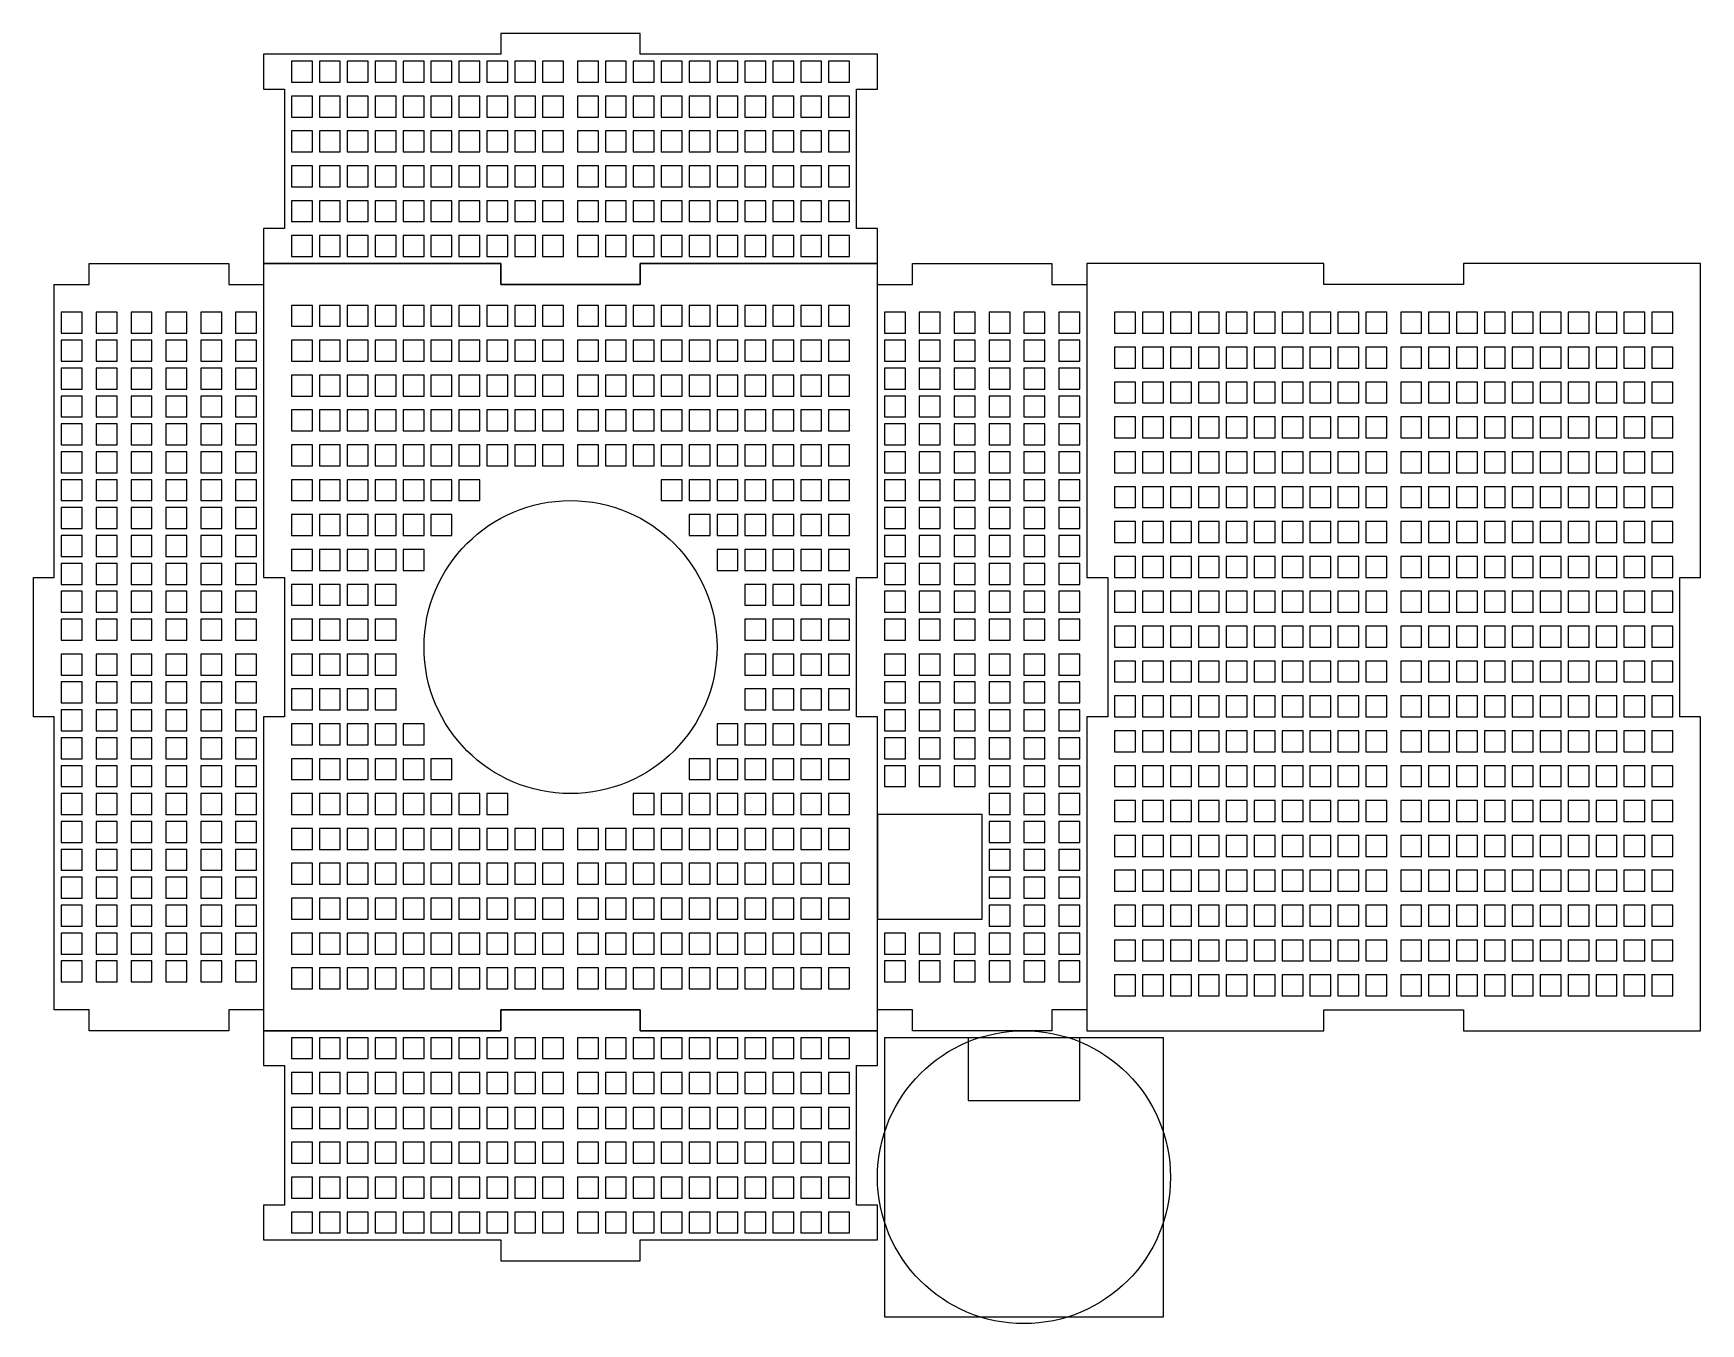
# Model space of a CAD drawing. Header units: millimetres. Extents: x -103 to 136, y -95 to 90.
import ezdxf

# ---------------------------------------------------------------- set-up
doc = ezdxf.new("R2010")
doc.units = ezdxf.units.MM
doc.header["$MEASUREMENT"] = 0
doc.layers.add('Default', color=18, linetype='Continuous', true_color=0x000000)
doc.layers.add('Layer 01', color=12, linetype='Continuous', true_color=0xc80000)

msp = doc.modelspace()

# ---------------------------------------------------------------- linework, layer by layer
at = {"layer": 'Default'}
for points in [[(-70, 87), (-70, 82), (-67, 82), (-67, 62), (-70, 62), (-70, 57), (-36, 57), (-36, 54), (-16, 54), (-16, 56), (-16, 57), (18, 57), (18, 62), (15, 62), (15, 82), (18, 82), (18, 87), (-16, 87), (-16, 90), (-36, 90), (-36, 87)], [(-100, 54), (-95, 54), (-95, 57), (-75, 57), (-75, 54), (-70, 54), (-70, 12), (-67, 12), (-67, -8), (-70, -8), (-70, -50), (-75, -50), (-75, -53), (-95, -53), (-95, -50), (-100, -50), (-100, -8), (-103, -8), (-103, 12), (-100, 12)], [(-70, 57), (-70, 12), (-67, 12), (-67, -8), (-70, -8), (-70, -53), (-36, -53), (-36, -50), (-16, -50), (-16, -53), (18, -53), (18, -8), (15, -8), (15, 12), (18, 12), (18, 57), (-16, 57), (-16, 54), (-36, 54), (-36, 57)], [(-70, 57), (-70, 12), (-67, 12), (-67, -8), (-70, -8), (-70, -53), (-36, -53), (-36, -50), (-16, -50), (-16, -53), (18, -53), (18, -8), (15, -8), (15, 12), (18, 12), (18, 57), (-16, 57), (-16, 54), (-36, 54), (-36, 57)], [(18, 54), (23, 54), (23, 57), (43, 57), (43, 54), (48, 54), (48, 12), (51, 12), (51, -8), (48, -8), (48, -50), (43, -50), (43, -53), (23, -53), (23, -50), (18, -50), (18, -8), (15, -8), (15, 12), (18, 12)], [(48, 57), (48, 12), (51, 12), (51, -8), (48, -8), (48, -53), (82, -53), (82, -50), (102, -50), (102, -53), (136, -53), (136, -8), (133, -8), (133, 12), (136, 12), (136, 57), (102, 57), (102, 54), (82, 54), (82, 57)], [(18, -37), (33, -37), (33, -22), (18, -22)], [(-70, -53), (-70, -58), (-67, -58), (-67, -78), (-70, -78), (-70, -83), (-36, -83), (-36, -86), (-16, -86), (-16, -84), (-16, -83), (18, -83), (18, -78), (15, -78), (15, -58), (18, -58), (18, -53), (-16, -53), (-16, -50), (-36, -50), (-36, -53)], [(19, -94), (59, -94), (59, -54), (19, -54)], [(31, -63), (47, -63), (47, -54), (31, -54)]]:
    msp.add_lwpolyline(points, close=True, dxfattribs=at)
msp.add_circle((-26, 2), 21, dxfattribs=at)
at = {"layer": 'Layer 01'}
for points in [[(-66, 83), (-63, 83), (-63, 86), (-66, 86)], [(-62, 83), (-59, 83), (-59, 86), (-62, 86)], [(-58, 83), (-55, 83), (-55, 86), (-58, 86)], [(-54, 83), (-51, 83), (-51, 86), (-54, 86)], [(-50, 83), (-47, 83), (-47, 86), (-50, 86)], [(-46, 83), (-43, 83), (-43, 86), (-46, 86)], [(-42, 83), (-39, 83), (-39, 86), (-42, 86)], [(-38, 83), (-35, 83), (-35, 86), (-38, 86)], [(-34, 83), (-31, 83), (-31, 86), (-34, 86)], [(-30, 83), (-27, 83), (-27, 86), (-30, 86)], [(-25, 83), (-22, 83), (-22, 86), (-25, 86)], [(-21, 83), (-18, 83), (-18, 86), (-21, 86)], [(-17, 83), (-14, 83), (-14, 86), (-17, 86)], [(-13, 83), (-10, 83), (-10, 86), (-13, 86)], [(-9, 83), (-6, 83), (-6, 86), (-9, 86)], [(-5, 83), (-2, 83), (-2, 86), (-5, 86)], [(-1, 83), (2, 83), (2, 86), (-1, 86)], [(3, 83), (6, 83), (6, 86), (3, 86)], [(7, 83), (10, 83), (10, 86), (7, 86)], [(11, 83), (14, 83), (14, 86), (11, 86)], [(-66, 78), (-63, 78), (-63, 81), (-66, 81)], [(-62, 78), (-59, 78), (-59, 81), (-62, 81)], [(-58, 78), (-55, 78), (-55, 81), (-58, 81)], [(-54, 78), (-51, 78), (-51, 81), (-54, 81)], [(-50, 78), (-47, 78), (-47, 81), (-50, 81)], [(-46, 78), (-43, 78), (-43, 81), (-46, 81)], [(-42, 78), (-39, 78), (-39, 81), (-42, 81)], [(-38, 78), (-35, 78), (-35, 81), (-38, 81)], [(-34, 78), (-31, 78), (-31, 81), (-34, 81)], [(-30, 78), (-27, 78), (-27, 81), (-30, 81)], [(-25, 78), (-22, 78), (-22, 81), (-25, 81)], [(-21, 78), (-18, 78), (-18, 81), (-21, 81)], [(-17, 78), (-14, 78), (-14, 81), (-17, 81)], [(-13, 78), (-10, 78), (-10, 81), (-13, 81)], [(-9, 78), (-6, 78), (-6, 81), (-9, 81)], [(-5, 78), (-2, 78), (-2, 81), (-5, 81)], [(-1, 78), (2, 78), (2, 81), (-1, 81)], [(3, 78), (6, 78), (6, 81), (3, 81)], [(7, 78), (10, 78), (10, 81), (7, 81)], [(11, 78), (14, 78), (14, 81), (11, 81)], [(-66, 73), (-63, 73), (-63, 76), (-66, 76)], [(-62, 73), (-59, 73), (-59, 76), (-62, 76)], [(-58, 73), (-55, 73), (-55, 76), (-58, 76)], [(-54, 73), (-51, 73), (-51, 76), (-54, 76)], [(-50, 73), (-47, 73), (-47, 76), (-50, 76)], [(-46, 73), (-43, 73), (-43, 76), (-46, 76)], [(-42, 73), (-39, 73), (-39, 76), (-42, 76)], [(-38, 73), (-35, 73), (-35, 76), (-38, 76)], [(-34, 73), (-31, 73), (-31, 76), (-34, 76)], [(-30, 73), (-27, 73), (-27, 76), (-30, 76)], [(-25, 73), (-22, 73), (-22, 76), (-25, 76)], [(-21, 73), (-18, 73), (-18, 76), (-21, 76)], [(-17, 73), (-14, 73), (-14, 76), (-17, 76)], [(-13, 73), (-10, 73), (-10, 76), (-13, 76)], [(-9, 73), (-6, 73), (-6, 76), (-9, 76)], [(-5, 73), (-2, 73), (-2, 76), (-5, 76)], [(-1, 73), (2, 73), (2, 76), (-1, 76)], [(3, 73), (6, 73), (6, 76), (3, 76)], [(7, 73), (10, 73), (10, 76), (7, 76)], [(11, 73), (14, 73), (14, 76), (11, 76)], [(-66, 68), (-63, 68), (-63, 71), (-66, 71)], [(-62, 68), (-59, 68), (-59, 71), (-62, 71)], [(-58, 68), (-55, 68), (-55, 71), (-58, 71)], [(-54, 68), (-51, 68), (-51, 71), (-54, 71)], [(-50, 68), (-47, 68), (-47, 71), (-50, 71)], [(-46, 68), (-43, 68), (-43, 71), (-46, 71)], [(-42, 68), (-39, 68), (-39, 71), (-42, 71)], [(-38, 68), (-35, 68), (-35, 71), (-38, 71)], [(-34, 68), (-31, 68), (-31, 71), (-34, 71)], [(-30, 68), (-27, 68), (-27, 71), (-30, 71)], [(-25, 68), (-22, 68), (-22, 71), (-25, 71)], [(-21, 68), (-18, 68), (-18, 71), (-21, 71)], [(-17, 68), (-14, 68), (-14, 71), (-17, 71)], [(-13, 68), (-10, 68), (-10, 71), (-13, 71)], [(-9, 68), (-6, 68), (-6, 71), (-9, 71)], [(-5, 68), (-2, 68), (-2, 71), (-5, 71)], [(-1, 68), (2, 68), (2, 71), (-1, 71)], [(3, 68), (6, 68), (6, 71), (3, 71)], [(7, 68), (10, 68), (10, 71), (7, 71)], [(11, 68), (14, 68), (14, 71), (11, 71)], [(-66, 63), (-63, 63), (-63, 66), (-66, 66)], [(-62, 63), (-59, 63), (-59, 66), (-62, 66)], [(-58, 63), (-55, 63), (-55, 66), (-58, 66)], [(-54, 63), (-51, 63), (-51, 66), (-54, 66)], [(-50, 63), (-47, 63), (-47, 66), (-50, 66)], [(-46, 63), (-43, 63), (-43, 66), (-46, 66)], [(-42, 63), (-39, 63), (-39, 66), (-42, 66)], [(-38, 63), (-35, 63), (-35, 66), (-38, 66)], [(-34, 63), (-31, 63), (-31, 66), (-34, 66)], [(-30, 63), (-27, 63), (-27, 66), (-30, 66)], [(-25, 63), (-22, 63), (-22, 66), (-25, 66)], [(-21, 63), (-18, 63), (-18, 66), (-21, 66)], [(-17, 63), (-14, 63), (-14, 66), (-17, 66)], [(-13, 63), (-10, 63), (-10, 66), (-13, 66)], [(-9, 63), (-6, 63), (-6, 66), (-9, 66)], [(-5, 63), (-2, 63), (-2, 66), (-5, 66)], [(-1, 63), (2, 63), (2, 66), (-1, 66)], [(3, 63), (6, 63), (6, 66), (3, 66)], [(7, 63), (10, 63), (10, 66), (7, 66)], [(11, 63), (14, 63), (14, 66), (11, 66)], [(-66, 58), (-63, 58), (-63, 61), (-66, 61)], [(-62, 58), (-59, 58), (-59, 61), (-62, 61)], [(-58, 58), (-55, 58), (-55, 61), (-58, 61)], [(-54, 58), (-51, 58), (-51, 61), (-54, 61)], [(-50, 58), (-47, 58), (-47, 61), (-50, 61)], [(-46, 58), (-43, 58), (-43, 61), (-46, 61)], [(-42, 58), (-39, 58), (-39, 61), (-42, 61)], [(-38, 58), (-35, 58), (-35, 61), (-38, 61)], [(-34, 58), (-31, 58), (-31, 61), (-34, 61)], [(-30, 58), (-27, 58), (-27, 61), (-30, 61)], [(-25, 58), (-22, 58), (-22, 61), (-25, 61)], [(-21, 58), (-18, 58), (-18, 61), (-21, 61)], [(-17, 58), (-14, 58), (-14, 61), (-17, 61)], [(-13, 58), (-10, 58), (-10, 61), (-13, 61)], [(-9, 58), (-6, 58), (-6, 61), (-9, 61)], [(-5, 58), (-2, 58), (-2, 61), (-5, 61)], [(-1, 58), (2, 58), (2, 61), (-1, 61)], [(3, 58), (6, 58), (6, 61), (3, 61)], [(7, 58), (10, 58), (10, 61), (7, 61)], [(11, 58), (14, 58), (14, 61), (11, 61)], [(-66, 48), (-63, 48), (-63, 51), (-66, 51)], [(-62, 48), (-59, 48), (-59, 51), (-62, 51)], [(-58, 48), (-55, 48), (-55, 51), (-58, 51)], [(-54, 48), (-51, 48), (-51, 51), (-54, 51)], [(-50, 48), (-47, 48), (-47, 51), (-50, 51)], [(-46, 48), (-43, 48), (-43, 51), (-46, 51)], [(-42, 48), (-39, 48), (-39, 51), (-42, 51)], [(-38, 48), (-35, 48), (-35, 51), (-38, 51)], [(-34, 48), (-31, 48), (-31, 51), (-34, 51)], [(-30, 48), (-27, 48), (-27, 51), (-30, 51)], [(-25, 48), (-22, 48), (-22, 51), (-25, 51)], [(-21, 48), (-18, 48), (-18, 51), (-21, 51)], [(-17, 48), (-14, 48), (-14, 51), (-17, 51)], [(-13, 48), (-10, 48), (-10, 51), (-13, 51)], [(-9, 48), (-6, 48), (-6, 51), (-9, 51)], [(-5, 48), (-2, 48), (-2, 51), (-5, 51)], [(-1, 48), (2, 48), (2, 51), (-1, 51)], [(3, 48), (6, 48), (6, 51), (3, 51)], [(7, 48), (10, 48), (10, 51), (7, 51)], [(11, 48), (14, 48), (14, 51), (11, 51)], [(-99, 50), (-99, 47), (-96, 47), (-96, 50)], [(-94, 50), (-94, 47), (-91, 47), (-91, 50)], [(-89, 50), (-89, 47), (-86, 47), (-86, 50)], [(-84, 50), (-84, 47), (-81, 47), (-81, 50)], [(-79, 50), (-79, 47), (-76, 47), (-76, 50)], [(-74, 50), (-74, 47), (-71, 47), (-71, 50)], [(19, 50), (19, 47), (22, 47), (22, 50)], [(24, 50), (24, 47), (27, 47), (27, 50)], [(29, 50), (29, 47), (32, 47), (32, 50)], [(34, 50), (34, 47), (37, 47), (37, 50)], [(39, 50), (39, 47), (42, 47), (42, 50)], [(44, 50), (44, 47), (47, 47), (47, 50)], [(52, 47), (55, 47), (55, 50), (52, 50)], [(56, 47), (59, 47), (59, 50), (56, 50)], [(60, 47), (63, 47), (63, 50), (60, 50)], [(64, 47), (67, 47), (67, 50), (64, 50)], [(68, 47), (71, 47), (71, 50), (68, 50)], [(72, 47), (75, 47), (75, 50), (72, 50)], [(76, 47), (79, 47), (79, 50), (76, 50)], [(80, 47), (83, 47), (83, 50), (80, 50)], [(84, 47), (87, 47), (87, 50), (84, 50)], [(88, 47), (91, 47), (91, 50), (88, 50)], [(93, 47), (96, 47), (96, 50), (93, 50)], [(97, 47), (100, 47), (100, 50), (97, 50)], [(101, 47), (104, 47), (104, 50), (101, 50)], [(105, 47), (108, 47), (108, 50), (105, 50)], [(109, 47), (112, 47), (112, 50), (109, 50)], [(113, 47), (116, 47), (116, 50), (113, 50)], [(117, 47), (120, 47), (120, 50), (117, 50)], [(121, 47), (124, 47), (124, 50), (121, 50)], [(125, 47), (128, 47), (128, 50), (125, 50)], [(129, 47), (132, 47), (132, 50), (129, 50)], [(-99, 46), (-99, 43), (-96, 43), (-96, 46)], [(-94, 46), (-94, 43), (-91, 43), (-91, 46)], [(-89, 46), (-89, 43), (-86, 43), (-86, 46)], [(-84, 46), (-84, 43), (-81, 43), (-81, 46)], [(-79, 46), (-79, 43), (-76, 43), (-76, 46)], [(-74, 46), (-74, 43), (-71, 43), (-71, 46)], [(-66, 43), (-63, 43), (-63, 46), (-66, 46)], [(-62, 43), (-59, 43), (-59, 46), (-62, 46)], [(-58, 43), (-55, 43), (-55, 46), (-58, 46)], [(-54, 43), (-51, 43), (-51, 46), (-54, 46)], [(-50, 43), (-47, 43), (-47, 46), (-50, 46)], [(-46, 43), (-43, 43), (-43, 46), (-46, 46)], [(-42, 43), (-39, 43), (-39, 46), (-42, 46)], [(-38, 43), (-35, 43), (-35, 46), (-38, 46)], [(-34, 43), (-31, 43), (-31, 46), (-34, 46)], [(-30, 43), (-27, 43), (-27, 46), (-30, 46)], [(-25, 43), (-22, 43), (-22, 46), (-25, 46)], [(-21, 43), (-18, 43), (-18, 46), (-21, 46)], [(-17, 43), (-14, 43), (-14, 46), (-17, 46)], [(-13, 43), (-10, 43), (-10, 46), (-13, 46)], [(-9, 43), (-6, 43), (-6, 46), (-9, 46)], [(-5, 43), (-2, 43), (-2, 46), (-5, 46)], [(-1, 43), (2, 43), (2, 46), (-1, 46)], [(3, 43), (6, 43), (6, 46), (3, 46)], [(7, 43), (10, 43), (10, 46), (7, 46)], [(11, 43), (14, 43), (14, 46), (11, 46)], [(19, 46), (19, 43), (22, 43), (22, 46)], [(24, 46), (24, 43), (27, 43), (27, 46)], [(29, 46), (29, 43), (32, 43), (32, 46)], [(34, 46), (34, 43), (37, 43), (37, 46)], [(39, 46), (39, 43), (42, 43), (42, 46)], [(44, 46), (44, 43), (47, 43), (47, 46)], [(52, 42), (55, 42), (55, 45), (52, 45)], [(56, 42), (59, 42), (59, 45), (56, 45)], [(60, 42), (63, 42), (63, 45), (60, 45)], [(64, 42), (67, 42), (67, 45), (64, 45)], [(68, 42), (71, 42), (71, 45), (68, 45)], [(72, 42), (75, 42), (75, 45), (72, 45)], [(76, 42), (79, 42), (79, 45), (76, 45)], [(80, 42), (83, 42), (83, 45), (80, 45)], [(84, 42), (87, 42), (87, 45), (84, 45)], [(88, 42), (91, 42), (91, 45), (88, 45)], [(93, 42), (96, 42), (96, 45), (93, 45)], [(97, 42), (100, 42), (100, 45), (97, 45)], [(101, 42), (104, 42), (104, 45), (101, 45)], [(105, 42), (108, 42), (108, 45), (105, 45)], [(109, 42), (112, 42), (112, 45), (109, 45)], [(113, 42), (116, 42), (116, 45), (113, 45)], [(117, 42), (120, 42), (120, 45), (117, 45)], [(121, 42), (124, 42), (124, 45), (121, 45)], [(125, 42), (128, 42), (128, 45), (125, 45)], [(129, 42), (132, 42), (132, 45), (129, 45)], [(-99, 42), (-99, 39), (-96, 39), (-96, 42)], [(-94, 42), (-94, 39), (-91, 39), (-91, 42)], [(-89, 42), (-89, 39), (-86, 39), (-86, 42)], [(-84, 42), (-84, 39), (-81, 39), (-81, 42)], [(-79, 42), (-79, 39), (-76, 39), (-76, 42)], [(-74, 42), (-74, 39), (-71, 39), (-71, 42)], [(-66, 38), (-63, 38), (-63, 41), (-66, 41)], [(-62, 38), (-59, 38), (-59, 41), (-62, 41)], [(-58, 38), (-55, 38), (-55, 41), (-58, 41)], [(-54, 38), (-51, 38), (-51, 41), (-54, 41)], [(-50, 38), (-47, 38), (-47, 41), (-50, 41)], [(-46, 38), (-43, 38), (-43, 41), (-46, 41)], [(-42, 38), (-39, 38), (-39, 41), (-42, 41)], [(-38, 38), (-35, 38), (-35, 41), (-38, 41)], [(-34, 38), (-31, 38), (-31, 41), (-34, 41)], [(-30, 38), (-27, 38), (-27, 41), (-30, 41)], [(-25, 38), (-22, 38), (-22, 41), (-25, 41)], [(-21, 38), (-18, 38), (-18, 41), (-21, 41)], [(-17, 38), (-14, 38), (-14, 41), (-17, 41)], [(-13, 38), (-10, 38), (-10, 41), (-13, 41)], [(-9, 38), (-6, 38), (-6, 41), (-9, 41)], [(-5, 38), (-2, 38), (-2, 41), (-5, 41)], [(-1, 38), (2, 38), (2, 41), (-1, 41)], [(3, 38), (6, 38), (6, 41), (3, 41)], [(7, 38), (10, 38), (10, 41), (7, 41)], [(11, 38), (14, 38), (14, 41), (11, 41)], [(19, 42), (19, 39), (22, 39), (22, 42)], [(24, 42), (24, 39), (27, 39), (27, 42)], [(29, 42), (29, 39), (32, 39), (32, 42)], [(34, 42), (34, 39), (37, 39), (37, 42)], [(39, 42), (39, 39), (42, 39), (42, 42)], [(44, 42), (44, 39), (47, 39), (47, 42)], [(52, 37), (55, 37), (55, 40), (52, 40)], [(56, 37), (59, 37), (59, 40), (56, 40)], [(60, 37), (63, 37), (63, 40), (60, 40)], [(64, 37), (67, 37), (67, 40), (64, 40)], [(68, 37), (71, 37), (71, 40), (68, 40)], [(72, 37), (75, 37), (75, 40), (72, 40)], [(76, 37), (79, 37), (79, 40), (76, 40)], [(80, 37), (83, 37), (83, 40), (80, 40)], [(84, 37), (87, 37), (87, 40), (84, 40)], [(88, 37), (91, 37), (91, 40), (88, 40)], [(93, 37), (96, 37), (96, 40), (93, 40)], [(97, 37), (100, 37), (100, 40), (97, 40)], [(101, 37), (104, 37), (104, 40), (101, 40)], [(105, 37), (108, 37), (108, 40), (105, 40)], [(109, 37), (112, 37), (112, 40), (109, 40)], [(113, 37), (116, 37), (116, 40), (113, 40)], [(117, 37), (120, 37), (120, 40), (117, 40)], [(121, 37), (124, 37), (124, 40), (121, 40)], [(125, 37), (128, 37), (128, 40), (125, 40)], [(129, 37), (132, 37), (132, 40), (129, 40)], [(-99, 38), (-99, 35), (-96, 35), (-96, 38)], [(-94, 38), (-94, 35), (-91, 35), (-91, 38)], [(-89, 38), (-89, 35), (-86, 35), (-86, 38)], [(-84, 38), (-84, 35), (-81, 35), (-81, 38)], [(-79, 38), (-79, 35), (-76, 35), (-76, 38)], [(-74, 38), (-74, 35), (-71, 35), (-71, 38)], [(-66, 33), (-63, 33), (-63, 36), (-66, 36)], [(-62, 33), (-59, 33), (-59, 36), (-62, 36)], [(-58, 33), (-55, 33), (-55, 36), (-58, 36)], [(-54, 33), (-51, 33), (-51, 36), (-54, 36)], [(-50, 33), (-47, 33), (-47, 36), (-50, 36)], [(-46, 33), (-43, 33), (-43, 36), (-46, 36)], [(-42, 33), (-39, 33), (-39, 36), (-42, 36)], [(-38, 33), (-35, 33), (-35, 36), (-38, 36)], [(-34, 33), (-31, 33), (-31, 36), (-34, 36)], [(-30, 33), (-27, 33), (-27, 36), (-30, 36)], [(-25, 33), (-22, 33), (-22, 36), (-25, 36)], [(-21, 33), (-18, 33), (-18, 36), (-21, 36)], [(-17, 33), (-14, 33), (-14, 36), (-17, 36)], [(-13, 33), (-10, 33), (-10, 36), (-13, 36)], [(-9, 33), (-6, 33), (-6, 36), (-9, 36)], [(-5, 33), (-2, 33), (-2, 36), (-5, 36)], [(-1, 33), (2, 33), (2, 36), (-1, 36)], [(3, 33), (6, 33), (6, 36), (3, 36)], [(7, 33), (10, 33), (10, 36), (7, 36)], [(11, 33), (14, 33), (14, 36), (11, 36)], [(19, 38), (19, 35), (22, 35), (22, 38)], [(24, 38), (24, 35), (27, 35), (27, 38)], [(29, 38), (29, 35), (32, 35), (32, 38)], [(34, 38), (34, 35), (37, 35), (37, 38)], [(39, 38), (39, 35), (42, 35), (42, 38)], [(44, 38), (44, 35), (47, 35), (47, 38)], [(-99, 34), (-99, 31), (-96, 31), (-96, 34)], [(-94, 34), (-94, 31), (-91, 31), (-91, 34)], [(-89, 34), (-89, 31), (-86, 31), (-86, 34)], [(-84, 34), (-84, 31), (-81, 31), (-81, 34)], [(-79, 34), (-79, 31), (-76, 31), (-76, 34)], [(-74, 34), (-74, 31), (-71, 31), (-71, 34)], [(19, 34), (19, 31), (22, 31), (22, 34)], [(24, 34), (24, 31), (27, 31), (27, 34)], [(29, 34), (29, 31), (32, 31), (32, 34)], [(34, 34), (34, 31), (37, 31), (37, 34)], [(39, 34), (39, 31), (42, 31), (42, 34)], [(44, 34), (44, 31), (47, 31), (47, 34)], [(52, 32), (55, 32), (55, 35), (52, 35)], [(56, 32), (59, 32), (59, 35), (56, 35)], [(60, 32), (63, 32), (63, 35), (60, 35)], [(64, 32), (67, 32), (67, 35), (64, 35)], [(68, 32), (71, 32), (71, 35), (68, 35)], [(72, 32), (75, 32), (75, 35), (72, 35)], [(76, 32), (79, 32), (79, 35), (76, 35)], [(80, 32), (83, 32), (83, 35), (80, 35)], [(84, 32), (87, 32), (87, 35), (84, 35)], [(88, 32), (91, 32), (91, 35), (88, 35)], [(93, 32), (96, 32), (96, 35), (93, 35)], [(97, 32), (100, 32), (100, 35), (97, 35)], [(101, 32), (104, 32), (104, 35), (101, 35)], [(105, 32), (108, 32), (108, 35), (105, 35)], [(109, 32), (112, 32), (112, 35), (109, 35)], [(113, 32), (116, 32), (116, 35), (113, 35)], [(117, 32), (120, 32), (120, 35), (117, 35)], [(121, 32), (124, 32), (124, 35), (121, 35)], [(125, 32), (128, 32), (128, 35), (125, 35)], [(129, 32), (132, 32), (132, 35), (129, 35)], [(-99, 30), (-99, 27), (-96, 27), (-96, 30)], [(-94, 30), (-94, 27), (-91, 27), (-91, 30)], [(-89, 30), (-89, 27), (-86, 27), (-86, 30)], [(-84, 30), (-84, 27), (-81, 27), (-81, 30)], [(-79, 30), (-79, 27), (-76, 27), (-76, 30)], [(-74, 30), (-74, 27), (-71, 27), (-71, 30)], [(-66, 28), (-63, 28), (-63, 31), (-66, 31)], [(-62, 28), (-59, 28), (-59, 31), (-62, 31)], [(-58, 28), (-55, 28), (-55, 31), (-58, 31)], [(-54, 28), (-51, 28), (-51, 31), (-54, 31)], [(-50, 28), (-47, 28), (-47, 31), (-50, 31)], [(-46, 28), (-43, 28), (-43, 31), (-46, 31)], [(-42, 28), (-39, 28), (-39, 31), (-42, 31)], [(-38, 28), (-35, 28), (-35, 31), (-38, 31)], [(-34, 28), (-31, 28), (-31, 31), (-34, 31)], [(-30, 28), (-27, 28), (-27, 31), (-30, 31)], [(-25, 28), (-22, 28), (-22, 31), (-25, 31)], [(-21, 28), (-18, 28), (-18, 31), (-21, 31)], [(-17, 28), (-14, 28), (-14, 31), (-17, 31)], [(-13, 28), (-10, 28), (-10, 31), (-13, 31)], [(-9, 28), (-6, 28), (-6, 31), (-9, 31)], [(-5, 28), (-2, 28), (-2, 31), (-5, 31)], [(-1, 28), (2, 28), (2, 31), (-1, 31)], [(3, 28), (6, 28), (6, 31), (3, 31)], [(7, 28), (10, 28), (10, 31), (7, 31)], [(11, 28), (14, 28), (14, 31), (11, 31)], [(19, 30), (19, 27), (22, 27), (22, 30)], [(24, 30), (24, 27), (27, 27), (27, 30)], [(29, 30), (29, 27), (32, 27), (32, 30)], [(34, 30), (34, 27), (37, 27), (37, 30)], [(39, 30), (39, 27), (42, 27), (42, 30)], [(44, 30), (44, 27), (47, 27), (47, 30)], [(52, 27), (55, 27), (55, 30), (52, 30)], [(56, 27), (59, 27), (59, 30), (56, 30)], [(60, 27), (63, 27), (63, 30), (60, 30)], [(64, 27), (67, 27), (67, 30), (64, 30)], [(68, 27), (71, 27), (71, 30), (68, 30)], [(72, 27), (75, 27), (75, 30), (72, 30)], [(76, 27), (79, 27), (79, 30), (76, 30)], [(80, 27), (83, 27), (83, 30), (80, 30)], [(84, 27), (87, 27), (87, 30), (84, 30)], [(88, 27), (91, 27), (91, 30), (88, 30)], [(93, 27), (96, 27), (96, 30), (93, 30)], [(97, 27), (100, 27), (100, 30), (97, 30)], [(101, 27), (104, 27), (104, 30), (101, 30)], [(105, 27), (108, 27), (108, 30), (105, 30)], [(109, 27), (112, 27), (112, 30), (109, 30)], [(113, 27), (116, 27), (116, 30), (113, 30)], [(117, 27), (120, 27), (120, 30), (117, 30)], [(121, 27), (124, 27), (124, 30), (121, 30)], [(125, 27), (128, 27), (128, 30), (125, 30)], [(129, 27), (132, 27), (132, 30), (129, 30)], [(-99, 26), (-99, 23), (-96, 23), (-96, 26)], [(-94, 26), (-94, 23), (-91, 23), (-91, 26)], [(-89, 26), (-89, 23), (-86, 23), (-86, 26)], [(-84, 26), (-84, 23), (-81, 23), (-81, 26)], [(-79, 26), (-79, 23), (-76, 23), (-76, 26)], [(-74, 26), (-74, 23), (-71, 23), (-71, 26)], [(-66, 23), (-63, 23), (-63, 26), (-66, 26)], [(-62, 23), (-59, 23), (-59, 26), (-62, 26)], [(-58, 23), (-55, 23), (-55, 26), (-58, 26)], [(-54, 23), (-51, 23), (-51, 26), (-54, 26)], [(-50, 23), (-47, 23), (-47, 26), (-50, 26)], [(-46, 23), (-43, 23), (-43, 26), (-46, 26)], [(-42, 23), (-39, 23), (-39, 26), (-42, 26)], [(-13, 23), (-10, 23), (-10, 26), (-13, 26)], [(-9, 23), (-6, 23), (-6, 26), (-9, 26)], [(-5, 23), (-2, 23), (-2, 26), (-5, 26)], [(-1, 23), (2, 23), (2, 26), (-1, 26)], [(3, 23), (6, 23), (6, 26), (3, 26)], [(7, 23), (10, 23), (10, 26), (7, 26)], [(11, 23), (14, 23), (14, 26), (11, 26)], [(19, 26), (19, 23), (22, 23), (22, 26)], [(24, 26), (24, 23), (27, 23), (27, 26)], [(29, 26), (29, 23), (32, 23), (32, 26)], [(34, 26), (34, 23), (37, 23), (37, 26)], [(39, 26), (39, 23), (42, 23), (42, 26)], [(44, 26), (44, 23), (47, 23), (47, 26)], [(52, 22), (55, 22), (55, 25), (52, 25)], [(56, 22), (59, 22), (59, 25), (56, 25)], [(60, 22), (63, 22), (63, 25), (60, 25)], [(64, 22), (67, 22), (67, 25), (64, 25)], [(68, 22), (71, 22), (71, 25), (68, 25)], [(72, 22), (75, 22), (75, 25), (72, 25)], [(76, 22), (79, 22), (79, 25), (76, 25)], [(80, 22), (83, 22), (83, 25), (80, 25)], [(84, 22), (87, 22), (87, 25), (84, 25)], [(88, 22), (91, 22), (91, 25), (88, 25)], [(93, 22), (96, 22), (96, 25), (93, 25)], [(97, 22), (100, 22), (100, 25), (97, 25)], [(101, 22), (104, 22), (104, 25), (101, 25)], [(105, 22), (108, 22), (108, 25), (105, 25)], [(109, 22), (112, 22), (112, 25), (109, 25)], [(113, 22), (116, 22), (116, 25), (113, 25)], [(117, 22), (120, 22), (120, 25), (117, 25)], [(121, 22), (124, 22), (124, 25), (121, 25)], [(125, 22), (128, 22), (128, 25), (125, 25)], [(129, 22), (132, 22), (132, 25), (129, 25)], [(-99, 22), (-99, 19), (-96, 19), (-96, 22)], [(-94, 22), (-94, 19), (-91, 19), (-91, 22)], [(-89, 22), (-89, 19), (-86, 19), (-86, 22)], [(-84, 22), (-84, 19), (-81, 19), (-81, 22)], [(-79, 22), (-79, 19), (-76, 19), (-76, 22)], [(-74, 22), (-74, 19), (-71, 19), (-71, 22)], [(19, 22), (19, 19), (22, 19), (22, 22)], [(24, 22), (24, 19), (27, 19), (27, 22)], [(29, 22), (29, 19), (32, 19), (32, 22)], [(34, 22), (34, 19), (37, 19), (37, 22)], [(39, 22), (39, 19), (42, 19), (42, 22)], [(44, 22), (44, 19), (47, 19), (47, 22)], [(-66, 18), (-63, 18), (-63, 21), (-66, 21)], [(-62, 18), (-59, 18), (-59, 21), (-62, 21)], [(-58, 18), (-55, 18), (-55, 21), (-58, 21)], [(-54, 18), (-51, 18), (-51, 21), (-54, 21)], [(-50, 18), (-47, 18), (-47, 21), (-50, 21)], [(-46, 18), (-43, 18), (-43, 21), (-46, 21)], [(-9, 18), (-6, 18), (-6, 21), (-9, 21)], [(-5, 18), (-2, 18), (-2, 21), (-5, 21)], [(-1, 18), (2, 18), (2, 21), (-1, 21)], [(3, 18), (6, 18), (6, 21), (3, 21)], [(7, 18), (10, 18), (10, 21), (7, 21)], [(11, 18), (14, 18), (14, 21), (11, 21)], [(52, 17), (55, 17), (55, 20), (52, 20)], [(56, 17), (59, 17), (59, 20), (56, 20)], [(60, 17), (63, 17), (63, 20), (60, 20)], [(64, 17), (67, 17), (67, 20), (64, 20)], [(68, 17), (71, 17), (71, 20), (68, 20)], [(72, 17), (75, 17), (75, 20), (72, 20)], [(76, 17), (79, 17), (79, 20), (76, 20)], [(80, 17), (83, 17), (83, 20), (80, 20)], [(84, 17), (87, 17), (87, 20), (84, 20)], [(88, 17), (91, 17), (91, 20), (88, 20)], [(93, 17), (96, 17), (96, 20), (93, 20)], [(97, 17), (100, 17), (100, 20), (97, 20)], [(101, 17), (104, 17), (104, 20), (101, 20)], [(105, 17), (108, 17), (108, 20), (105, 20)], [(109, 17), (112, 17), (112, 20), (109, 20)], [(113, 17), (116, 17), (116, 20), (113, 20)], [(117, 17), (120, 17), (120, 20), (117, 20)], [(121, 17), (124, 17), (124, 20), (121, 20)], [(125, 17), (128, 17), (128, 20), (125, 20)], [(129, 17), (132, 17), (132, 20), (129, 20)], [(-99, 18), (-99, 15), (-96, 15), (-96, 18)], [(-94, 18), (-94, 15), (-91, 15), (-91, 18)], [(-89, 18), (-89, 15), (-86, 15), (-86, 18)], [(-84, 18), (-84, 15), (-81, 15), (-81, 18)], [(-79, 18), (-79, 15), (-76, 15), (-76, 18)], [(-74, 18), (-74, 15), (-71, 15), (-71, 18)], [(19, 18), (19, 15), (22, 15), (22, 18)], [(24, 18), (24, 15), (27, 15), (27, 18)], [(29, 18), (29, 15), (32, 15), (32, 18)], [(34, 18), (34, 15), (37, 15), (37, 18)], [(39, 18), (39, 15), (42, 15), (42, 18)], [(44, 18), (44, 15), (47, 15), (47, 18)], [(-66, 13), (-63, 13), (-63, 16), (-66, 16)], [(-62, 13), (-59, 13), (-59, 16), (-62, 16)], [(-58, 13), (-55, 13), (-55, 16), (-58, 16)], [(-54, 13), (-51, 13), (-51, 16), (-54, 16)], [(-50, 13), (-47, 13), (-47, 16), (-50, 16)], [(-5, 13), (-2, 13), (-2, 16), (-5, 16)], [(-1, 13), (2, 13), (2, 16), (-1, 16)], [(3, 13), (6, 13), (6, 16), (3, 16)], [(7, 13), (10, 13), (10, 16), (7, 16)], [(11, 13), (14, 13), (14, 16), (11, 16)], [(52, 12), (55, 12), (55, 15), (52, 15)], [(56, 12), (59, 12), (59, 15), (56, 15)], [(60, 12), (63, 12), (63, 15), (60, 15)], [(64, 12), (67, 12), (67, 15), (64, 15)], [(68, 12), (71, 12), (71, 15), (68, 15)], [(72, 12), (75, 12), (75, 15), (72, 15)], [(76, 12), (79, 12), (79, 15), (76, 15)], [(80, 12), (83, 12), (83, 15), (80, 15)], [(84, 12), (87, 12), (87, 15), (84, 15)], [(88, 12), (91, 12), (91, 15), (88, 15)], [(93, 12), (96, 12), (96, 15), (93, 15)], [(97, 12), (100, 12), (100, 15), (97, 15)], [(101, 12), (104, 12), (104, 15), (101, 15)], [(105, 12), (108, 12), (108, 15), (105, 15)], [(109, 12), (112, 12), (112, 15), (109, 15)], [(113, 12), (116, 12), (116, 15), (113, 15)], [(117, 12), (120, 12), (120, 15), (117, 15)], [(121, 12), (124, 12), (124, 15), (121, 15)], [(125, 12), (128, 12), (128, 15), (125, 15)], [(129, 12), (132, 12), (132, 15), (129, 15)], [(-99, 14), (-99, 11), (-96, 11), (-96, 14)], [(-94, 14), (-94, 11), (-91, 11), (-91, 14)], [(-89, 14), (-89, 11), (-86, 11), (-86, 14)], [(-84, 14), (-84, 11), (-81, 11), (-81, 14)], [(-79, 14), (-79, 11), (-76, 11), (-76, 14)], [(-74, 14), (-74, 11), (-71, 11), (-71, 14)], [(19, 14), (19, 11), (22, 11), (22, 14)], [(24, 14), (24, 11), (27, 11), (27, 14)], [(29, 14), (29, 11), (32, 11), (32, 14)], [(34, 14), (34, 11), (37, 11), (37, 14)], [(39, 14), (39, 11), (42, 11), (42, 14)], [(44, 14), (44, 11), (47, 11), (47, 14)], [(-99, 10), (-99, 7), (-96, 7), (-96, 10)], [(-94, 10), (-94, 7), (-91, 7), (-91, 10)], [(-89, 10), (-89, 7), (-86, 7), (-86, 10)], [(-84, 10), (-84, 7), (-81, 7), (-81, 10)], [(-79, 10), (-79, 7), (-76, 7), (-76, 10)], [(-74, 10), (-74, 7), (-71, 7), (-71, 10)], [(-66, 8), (-63, 8), (-63, 11), (-66, 11)], [(-62, 8), (-59, 8), (-59, 11), (-62, 11)], [(-58, 8), (-55, 8), (-55, 11), (-58, 11)], [(-54, 8), (-51, 8), (-51, 11), (-54, 11)], [(-1, 8), (2, 8), (2, 11), (-1, 11)], [(3, 8), (6, 8), (6, 11), (3, 11)], [(7, 8), (10, 8), (10, 11), (7, 11)], [(11, 8), (14, 8), (14, 11), (11, 11)], [(19, 10), (19, 7), (22, 7), (22, 10)], [(24, 10), (24, 7), (27, 7), (27, 10)], [(29, 10), (29, 7), (32, 7), (32, 10)], [(34, 10), (34, 7), (37, 7), (37, 10)], [(39, 10), (39, 7), (42, 7), (42, 10)], [(44, 10), (44, 7), (47, 7), (47, 10)], [(52, 7), (55, 7), (55, 10), (52, 10)], [(56, 7), (59, 7), (59, 10), (56, 10)], [(60, 7), (63, 7), (63, 10), (60, 10)], [(64, 7), (67, 7), (67, 10), (64, 10)], [(68, 7), (71, 7), (71, 10), (68, 10)], [(72, 7), (75, 7), (75, 10), (72, 10)], [(76, 7), (79, 7), (79, 10), (76, 10)], [(80, 7), (83, 7), (83, 10), (80, 10)], [(84, 7), (87, 7), (87, 10), (84, 10)], [(88, 7), (91, 7), (91, 10), (88, 10)], [(93, 7), (96, 7), (96, 10), (93, 10)], [(97, 7), (100, 7), (100, 10), (97, 10)], [(101, 7), (104, 7), (104, 10), (101, 10)], [(105, 7), (108, 7), (108, 10), (105, 10)], [(109, 7), (112, 7), (112, 10), (109, 10)], [(113, 7), (116, 7), (116, 10), (113, 10)], [(117, 7), (120, 7), (120, 10), (117, 10)], [(121, 7), (124, 7), (124, 10), (121, 10)], [(125, 7), (128, 7), (128, 10), (125, 10)], [(129, 7), (132, 7), (132, 10), (129, 10)], [(-99, 6), (-99, 3), (-96, 3), (-96, 6)], [(-94, 6), (-94, 3), (-91, 3), (-91, 6)], [(-89, 6), (-89, 3), (-86, 3), (-86, 6)], [(-84, 6), (-84, 3), (-81, 3), (-81, 6)], [(-79, 6), (-79, 3), (-76, 3), (-76, 6)], [(-74, 6), (-74, 3), (-71, 3), (-71, 6)], [(-66, 3), (-63, 3), (-63, 6), (-66, 6)], [(-62, 3), (-59, 3), (-59, 6), (-62, 6)], [(-58, 3), (-55, 3), (-55, 6), (-58, 6)], [(-54, 3), (-51, 3), (-51, 6), (-54, 6)], [(-1, 3), (2, 3), (2, 6), (-1, 6)], [(3, 3), (6, 3), (6, 6), (3, 6)], [(7, 3), (10, 3), (10, 6), (7, 6)], [(11, 3), (14, 3), (14, 6), (11, 6)], [(19, 6), (19, 3), (22, 3), (22, 6)], [(24, 6), (24, 3), (27, 3), (27, 6)], [(29, 6), (29, 3), (32, 3), (32, 6)], [(34, 6), (34, 3), (37, 3), (37, 6)], [(39, 6), (39, 3), (42, 3), (42, 6)], [(44, 6), (44, 3), (47, 3), (47, 6)], [(52, 2), (55, 2), (55, 5), (52, 5)], [(56, 2), (59, 2), (59, 5), (56, 5)], [(60, 2), (63, 2), (63, 5), (60, 5)], [(64, 2), (67, 2), (67, 5), (64, 5)], [(68, 2), (71, 2), (71, 5), (68, 5)], [(72, 2), (75, 2), (75, 5), (72, 5)], [(76, 2), (79, 2), (79, 5), (76, 5)], [(80, 2), (83, 2), (83, 5), (80, 5)], [(84, 2), (87, 2), (87, 5), (84, 5)], [(88, 2), (91, 2), (91, 5), (88, 5)], [(93, 2), (96, 2), (96, 5), (93, 5)], [(97, 2), (100, 2), (100, 5), (97, 5)], [(101, 2), (104, 2), (104, 5), (101, 5)], [(105, 2), (108, 2), (108, 5), (105, 5)], [(109, 2), (112, 2), (112, 5), (109, 5)], [(113, 2), (116, 2), (116, 5), (113, 5)], [(117, 2), (120, 2), (120, 5), (117, 5)], [(121, 2), (124, 2), (124, 5), (121, 5)], [(125, 2), (128, 2), (128, 5), (125, 5)], [(129, 2), (132, 2), (132, 5), (129, 5)], [(-99, 1), (-99, -2), (-96, -2), (-96, 1)], [(-94, 1), (-94, -2), (-91, -2), (-91, 1)], [(-89, 1), (-89, -2), (-86, -2), (-86, 1)], [(-84, 1), (-84, -2), (-81, -2), (-81, 1)], [(-79, 1), (-79, -2), (-76, -2), (-76, 1)], [(-74, 1), (-74, -2), (-71, -2), (-71, 1)], [(-66, -2), (-63, -2), (-63, 1), (-66, 1)], [(-62, -2), (-59, -2), (-59, 1), (-62, 1)], [(-58, -2), (-55, -2), (-55, 1), (-58, 1)], [(-54, -2), (-51, -2), (-51, 1), (-54, 1)], [(-1, -2), (2, -2), (2, 1), (-1, 1)], [(3, -2), (6, -2), (6, 1), (3, 1)], [(7, -2), (10, -2), (10, 1), (7, 1)], [(11, -2), (14, -2), (14, 1), (11, 1)], [(19, 1), (19, -2), (22, -2), (22, 1)], [(24, 1), (24, -2), (27, -2), (27, 1)], [(29, 1), (29, -2), (32, -2), (32, 1)], [(34, 1), (34, -2), (37, -2), (37, 1)], [(39, 1), (39, -2), (42, -2), (42, 1)], [(44, 1), (44, -2), (47, -2), (47, 1)], [(52, -3), (55, -3), (55, 0), (52, 0)], [(56, -3), (59, -3), (59, 0), (56, 0)], [(60, -3), (63, -3), (63, 0), (60, 0)], [(64, -3), (67, -3), (67, 0), (64, 0)], [(68, -3), (71, -3), (71, 0), (68, 0)], [(72, -3), (75, -3), (75, 0), (72, 0)], [(76, -3), (79, -3), (79, 0), (76, 0)], [(80, -3), (83, -3), (83, 0), (80, 0)], [(84, -3), (87, -3), (87, 0), (84, 0)], [(88, -3), (91, -3), (91, 0), (88, 0)], [(93, -3), (96, -3), (96, 0), (93, 0)], [(97, -3), (100, -3), (100, 0), (97, 0)], [(101, -3), (104, -3), (104, 0), (101, 0)], [(105, -3), (108, -3), (108, 0), (105, 0)], [(109, -3), (112, -3), (112, 0), (109, 0)], [(113, -3), (116, -3), (116, 0), (113, 0)], [(117, -3), (120, -3), (120, 0), (117, 0)], [(121, -3), (124, -3), (124, 0), (121, 0)], [(125, -3), (128, -3), (128, 0), (125, 0)], [(129, -3), (132, -3), (132, 0), (129, 0)], [(-99, -3), (-99, -6), (-96, -6), (-96, -3)], [(-94, -3), (-94, -6), (-91, -6), (-91, -3)], [(-89, -3), (-89, -6), (-86, -6), (-86, -3)], [(-84, -3), (-84, -6), (-81, -6), (-81, -3)], [(-79, -3), (-79, -6), (-76, -6), (-76, -3)], [(-74, -3), (-74, -6), (-71, -6), (-71, -3)], [(-66, -7), (-63, -7), (-63, -4), (-66, -4)], [(-62, -7), (-59, -7), (-59, -4), (-62, -4)], [(-58, -7), (-55, -7), (-55, -4), (-58, -4)], [(-54, -7), (-51, -7), (-51, -4), (-54, -4)], [(-1, -7), (2, -7), (2, -4), (-1, -4)], [(3, -7), (6, -7), (6, -4), (3, -4)], [(7, -7), (10, -7), (10, -4), (7, -4)], [(11, -7), (14, -7), (14, -4), (11, -4)], [(19, -3), (19, -6), (22, -6), (22, -3)], [(24, -3), (24, -6), (27, -6), (27, -3)], [(29, -3), (29, -6), (32, -6), (32, -3)], [(34, -3), (34, -6), (37, -6), (37, -3)], [(39, -3), (39, -6), (42, -6), (42, -3)], [(44, -3), (44, -6), (47, -6), (47, -3)], [(-99, -7), (-99, -10), (-96, -10), (-96, -7)], [(-94, -7), (-94, -10), (-91, -10), (-91, -7)], [(-89, -7), (-89, -10), (-86, -10), (-86, -7)], [(-84, -7), (-84, -10), (-81, -10), (-81, -7)], [(-79, -7), (-79, -10), (-76, -10), (-76, -7)], [(-74, -7), (-74, -10), (-71, -10), (-71, -7)], [(19, -7), (19, -10), (22, -10), (22, -7)], [(24, -7), (24, -10), (27, -10), (27, -7)], [(29, -7), (29, -10), (32, -10), (32, -7)], [(34, -7), (34, -10), (37, -10), (37, -7)], [(39, -7), (39, -10), (42, -10), (42, -7)], [(44, -7), (44, -10), (47, -10), (47, -7)], [(52, -8), (55, -8), (55, -5), (52, -5)], [(56, -8), (59, -8), (59, -5), (56, -5)], [(60, -8), (63, -8), (63, -5), (60, -5)], [(64, -8), (67, -8), (67, -5), (64, -5)], [(68, -8), (71, -8), (71, -5), (68, -5)], [(72, -8), (75, -8), (75, -5), (72, -5)], [(76, -8), (79, -8), (79, -5), (76, -5)], [(80, -8), (83, -8), (83, -5), (80, -5)], [(84, -8), (87, -8), (87, -5), (84, -5)], [(88, -8), (91, -8), (91, -5), (88, -5)], [(93, -8), (96, -8), (96, -5), (93, -5)], [(97, -8), (100, -8), (100, -5), (97, -5)], [(101, -8), (104, -8), (104, -5), (101, -5)], [(105, -8), (108, -8), (108, -5), (105, -5)], [(109, -8), (112, -8), (112, -5), (109, -5)], [(113, -8), (116, -8), (116, -5), (113, -5)], [(117, -8), (120, -8), (120, -5), (117, -5)], [(121, -8), (124, -8), (124, -5), (121, -5)], [(125, -8), (128, -8), (128, -5), (125, -5)], [(129, -8), (132, -8), (132, -5), (129, -5)], [(-66, -12), (-63, -12), (-63, -9), (-66, -9)], [(-62, -12), (-59, -12), (-59, -9), (-62, -9)], [(-58, -12), (-55, -12), (-55, -9), (-58, -9)], [(-54, -12), (-51, -12), (-51, -9), (-54, -9)], [(-50, -12), (-47, -12), (-47, -9), (-50, -9)], [(-5, -12), (-2, -12), (-2, -9), (-5, -9)], [(-1, -12), (2, -12), (2, -9), (-1, -9)], [(3, -12), (6, -12), (6, -9), (3, -9)], [(7, -12), (10, -12), (10, -9), (7, -9)], [(11, -12), (14, -12), (14, -9), (11, -9)], [(-99, -11), (-99, -14), (-96, -14), (-96, -11)], [(-94, -11), (-94, -14), (-91, -14), (-91, -11)], [(-89, -11), (-89, -14), (-86, -14), (-86, -11)], [(-84, -11), (-84, -14), (-81, -14), (-81, -11)], [(-79, -11), (-79, -14), (-76, -14), (-76, -11)], [(-74, -11), (-74, -14), (-71, -14), (-71, -11)], [(19, -11), (19, -14), (22, -14), (22, -11)], [(24, -11), (24, -14), (27, -14), (27, -11)], [(29, -11), (29, -14), (32, -14), (32, -11)], [(34, -11), (34, -14), (37, -14), (37, -11)], [(39, -11), (39, -14), (42, -14), (42, -11)], [(44, -11), (44, -14), (47, -14), (47, -11)], [(52, -13), (55, -13), (55, -10), (52, -10)], [(56, -13), (59, -13), (59, -10), (56, -10)], [(60, -13), (63, -13), (63, -10), (60, -10)], [(64, -13), (67, -13), (67, -10), (64, -10)], [(68, -13), (71, -13), (71, -10), (68, -10)], [(72, -13), (75, -13), (75, -10), (72, -10)], [(76, -13), (79, -13), (79, -10), (76, -10)], [(80, -13), (83, -13), (83, -10), (80, -10)], [(84, -13), (87, -13), (87, -10), (84, -10)], [(88, -13), (91, -13), (91, -10), (88, -10)], [(93, -13), (96, -13), (96, -10), (93, -10)], [(97, -13), (100, -13), (100, -10), (97, -10)], [(101, -13), (104, -13), (104, -10), (101, -10)], [(105, -13), (108, -13), (108, -10), (105, -10)], [(109, -13), (112, -13), (112, -10), (109, -10)], [(113, -13), (116, -13), (116, -10), (113, -10)], [(117, -13), (120, -13), (120, -10), (117, -10)], [(121, -13), (124, -13), (124, -10), (121, -10)], [(125, -13), (128, -13), (128, -10), (125, -10)], [(129, -13), (132, -13), (132, -10), (129, -10)], [(-66, -17), (-63, -17), (-63, -14), (-66, -14)], [(-62, -17), (-59, -17), (-59, -14), (-62, -14)], [(-58, -17), (-55, -17), (-55, -14), (-58, -14)], [(-54, -17), (-51, -17), (-51, -14), (-54, -14)], [(-50, -17), (-47, -17), (-47, -14), (-50, -14)], [(-46, -17), (-43, -17), (-43, -14), (-46, -14)], [(-9, -17), (-6, -17), (-6, -14), (-9, -14)], [(-5, -17), (-2, -17), (-2, -14), (-5, -14)], [(-1, -17), (2, -17), (2, -14), (-1, -14)], [(3, -17), (6, -17), (6, -14), (3, -14)], [(7, -17), (10, -17), (10, -14), (7, -14)], [(11, -17), (14, -17), (14, -14), (11, -14)], [(-99, -15), (-99, -18), (-96, -18), (-96, -15)], [(-94, -15), (-94, -18), (-91, -18), (-91, -15)], [(-89, -15), (-89, -18), (-86, -18), (-86, -15)], [(-84, -15), (-84, -18), (-81, -18), (-81, -15)], [(-79, -15), (-79, -18), (-76, -18), (-76, -15)], [(-74, -15), (-74, -18), (-71, -18), (-71, -15)], [(19, -15), (19, -18), (22, -18), (22, -15)], [(24, -15), (24, -18), (27, -18), (27, -15)], [(29, -15), (29, -18), (32, -18), (32, -15)], [(34, -15), (34, -18), (37, -18), (37, -15)], [(39, -15), (39, -18), (42, -18), (42, -15)], [(44, -15), (44, -18), (47, -18), (47, -15)], [(52, -18), (55, -18), (55, -15), (52, -15)], [(56, -18), (59, -18), (59, -15), (56, -15)], [(60, -18), (63, -18), (63, -15), (60, -15)], [(64, -18), (67, -18), (67, -15), (64, -15)], [(68, -18), (71, -18), (71, -15), (68, -15)], [(72, -18), (75, -18), (75, -15), (72, -15)], [(76, -18), (79, -18), (79, -15), (76, -15)], [(80, -18), (83, -18), (83, -15), (80, -15)], [(84, -18), (87, -18), (87, -15), (84, -15)], [(88, -18), (91, -18), (91, -15), (88, -15)], [(93, -18), (96, -18), (96, -15), (93, -15)], [(97, -18), (100, -18), (100, -15), (97, -15)], [(101, -18), (104, -18), (104, -15), (101, -15)], [(105, -18), (108, -18), (108, -15), (105, -15)], [(109, -18), (112, -18), (112, -15), (109, -15)], [(113, -18), (116, -18), (116, -15), (113, -15)], [(117, -18), (120, -18), (120, -15), (117, -15)], [(121, -18), (124, -18), (124, -15), (121, -15)], [(125, -18), (128, -18), (128, -15), (125, -15)], [(129, -18), (132, -18), (132, -15), (129, -15)], [(-99, -19), (-99, -22), (-96, -22), (-96, -19)], [(-94, -19), (-94, -22), (-91, -22), (-91, -19)], [(-89, -19), (-89, -22), (-86, -22), (-86, -19)], [(-84, -19), (-84, -22), (-81, -22), (-81, -19)], [(-79, -19), (-79, -22), (-76, -22), (-76, -19)], [(-74, -19), (-74, -22), (-71, -22), (-71, -19)], [(-66, -22), (-63, -22), (-63, -19), (-66, -19)], [(-62, -22), (-59, -22), (-59, -19), (-62, -19)], [(-58, -22), (-55, -22), (-55, -19), (-58, -19)], [(-54, -22), (-51, -22), (-51, -19), (-54, -19)], [(-50, -22), (-47, -22), (-47, -19), (-50, -19)], [(-46, -22), (-43, -22), (-43, -19), (-46, -19)], [(-42, -22), (-39, -22), (-39, -19), (-42, -19)], [(-38, -22), (-35, -22), (-35, -19), (-38, -19)], [(-17, -22), (-14, -22), (-14, -19), (-17, -19)], [(-13, -22), (-10, -22), (-10, -19), (-13, -19)], [(-9, -22), (-6, -22), (-6, -19), (-9, -19)], [(-5, -22), (-2, -22), (-2, -19), (-5, -19)], [(-1, -22), (2, -22), (2, -19), (-1, -19)], [(3, -22), (6, -22), (6, -19), (3, -19)], [(7, -22), (10, -22), (10, -19), (7, -19)], [(11, -22), (14, -22), (14, -19), (11, -19)], [(34, -19), (34, -22), (37, -22), (37, -19)], [(39, -19), (39, -22), (42, -22), (42, -19)], [(44, -19), (44, -22), (47, -22), (47, -19)], [(52, -23), (55, -23), (55, -20), (52, -20)], [(56, -23), (59, -23), (59, -20), (56, -20)], [(60, -23), (63, -23), (63, -20), (60, -20)], [(64, -23), (67, -23), (67, -20), (64, -20)], [(68, -23), (71, -23), (71, -20), (68, -20)], [(72, -23), (75, -23), (75, -20), (72, -20)], [(76, -23), (79, -23), (79, -20), (76, -20)], [(80, -23), (83, -23), (83, -20), (80, -20)], [(84, -23), (87, -23), (87, -20), (84, -20)], [(88, -23), (91, -23), (91, -20), (88, -20)], [(93, -23), (96, -23), (96, -20), (93, -20)], [(97, -23), (100, -23), (100, -20), (97, -20)], [(101, -23), (104, -23), (104, -20), (101, -20)], [(105, -23), (108, -23), (108, -20), (105, -20)], [(109, -23), (112, -23), (112, -20), (109, -20)], [(113, -23), (116, -23), (116, -20), (113, -20)], [(117, -23), (120, -23), (120, -20), (117, -20)], [(121, -23), (124, -23), (124, -20), (121, -20)], [(125, -23), (128, -23), (128, -20), (125, -20)], [(129, -23), (132, -23), (132, -20), (129, -20)], [(-99, -23), (-99, -26), (-96, -26), (-96, -23)], [(-94, -23), (-94, -26), (-91, -26), (-91, -23)], [(-89, -23), (-89, -26), (-86, -26), (-86, -23)], [(-84, -23), (-84, -26), (-81, -26), (-81, -23)], [(-79, -23), (-79, -26), (-76, -26), (-76, -23)], [(-74, -23), (-74, -26), (-71, -26), (-71, -23)], [(34, -23), (34, -26), (37, -26), (37, -23)], [(39, -23), (39, -26), (42, -26), (42, -23)], [(44, -23), (44, -26), (47, -26), (47, -23)], [(-66, -27), (-63, -27), (-63, -24), (-66, -24)], [(-62, -27), (-59, -27), (-59, -24), (-62, -24)], [(-58, -27), (-55, -27), (-55, -24), (-58, -24)], [(-54, -27), (-51, -27), (-51, -24), (-54, -24)], [(-50, -27), (-47, -27), (-47, -24), (-50, -24)], [(-46, -27), (-43, -27), (-43, -24), (-46, -24)], [(-42, -27), (-39, -27), (-39, -24), (-42, -24)], [(-38, -27), (-35, -27), (-35, -24), (-38, -24)], [(-34, -27), (-31, -27), (-31, -24), (-34, -24)], [(-30, -27), (-27, -27), (-27, -24), (-30, -24)], [(-25, -27), (-22, -27), (-22, -24), (-25, -24)], [(-21, -27), (-18, -27), (-18, -24), (-21, -24)], [(-17, -27), (-14, -27), (-14, -24), (-17, -24)], [(-13, -27), (-10, -27), (-10, -24), (-13, -24)], [(-9, -27), (-6, -27), (-6, -24), (-9, -24)], [(-5, -27), (-2, -27), (-2, -24), (-5, -24)], [(-1, -27), (2, -27), (2, -24), (-1, -24)], [(3, -27), (6, -27), (6, -24), (3, -24)], [(7, -27), (10, -27), (10, -24), (7, -24)], [(11, -27), (14, -27), (14, -24), (11, -24)], [(52, -28), (55, -28), (55, -25), (52, -25)], [(56, -28), (59, -28), (59, -25), (56, -25)], [(60, -28), (63, -28), (63, -25), (60, -25)], [(64, -28), (67, -28), (67, -25), (64, -25)], [(68, -28), (71, -28), (71, -25), (68, -25)], [(72, -28), (75, -28), (75, -25), (72, -25)], [(76, -28), (79, -28), (79, -25), (76, -25)], [(80, -28), (83, -28), (83, -25), (80, -25)], [(84, -28), (87, -28), (87, -25), (84, -25)], [(88, -28), (91, -28), (91, -25), (88, -25)], [(93, -28), (96, -28), (96, -25), (93, -25)], [(97, -28), (100, -28), (100, -25), (97, -25)], [(101, -28), (104, -28), (104, -25), (101, -25)], [(105, -28), (108, -28), (108, -25), (105, -25)], [(109, -28), (112, -28), (112, -25), (109, -25)], [(113, -28), (116, -28), (116, -25), (113, -25)], [(117, -28), (120, -28), (120, -25), (117, -25)], [(121, -28), (124, -28), (124, -25), (121, -25)], [(125, -28), (128, -28), (128, -25), (125, -25)], [(129, -28), (132, -28), (132, -25), (129, -25)], [(-99, -27), (-99, -30), (-96, -30), (-96, -27)], [(-94, -27), (-94, -30), (-91, -30), (-91, -27)], [(-89, -27), (-89, -30), (-86, -30), (-86, -27)], [(-84, -27), (-84, -30), (-81, -30), (-81, -27)], [(-79, -27), (-79, -30), (-76, -30), (-76, -27)], [(-74, -27), (-74, -30), (-71, -30), (-71, -27)], [(34, -27), (34, -30), (37, -30), (37, -27)], [(39, -27), (39, -30), (42, -30), (42, -27)], [(44, -27), (44, -30), (47, -30), (47, -27)], [(-99, -31), (-99, -34), (-96, -34), (-96, -31)], [(-94, -31), (-94, -34), (-91, -34), (-91, -31)], [(-89, -31), (-89, -34), (-86, -34), (-86, -31)], [(-84, -31), (-84, -34), (-81, -34), (-81, -31)], [(-79, -31), (-79, -34), (-76, -34), (-76, -31)], [(-74, -31), (-74, -34), (-71, -34), (-71, -31)], [(-66, -32), (-63, -32), (-63, -29), (-66, -29)], [(-62, -32), (-59, -32), (-59, -29), (-62, -29)], [(-58, -32), (-55, -32), (-55, -29), (-58, -29)], [(-54, -32), (-51, -32), (-51, -29), (-54, -29)], [(-50, -32), (-47, -32), (-47, -29), (-50, -29)], [(-46, -32), (-43, -32), (-43, -29), (-46, -29)], [(-42, -32), (-39, -32), (-39, -29), (-42, -29)], [(-38, -32), (-35, -32), (-35, -29), (-38, -29)], [(-34, -32), (-31, -32), (-31, -29), (-34, -29)], [(-30, -32), (-27, -32), (-27, -29), (-30, -29)], [(-25, -32), (-22, -32), (-22, -29), (-25, -29)], [(-21, -32), (-18, -32), (-18, -29), (-21, -29)], [(-17, -32), (-14, -32), (-14, -29), (-17, -29)], [(-13, -32), (-10, -32), (-10, -29), (-13, -29)], [(-9, -32), (-6, -32), (-6, -29), (-9, -29)], [(-5, -32), (-2, -32), (-2, -29), (-5, -29)], [(-1, -32), (2, -32), (2, -29), (-1, -29)], [(3, -32), (6, -32), (6, -29), (3, -29)], [(7, -32), (10, -32), (10, -29), (7, -29)], [(11, -32), (14, -32), (14, -29), (11, -29)], [(34, -31), (34, -34), (37, -34), (37, -31)], [(39, -31), (39, -34), (42, -34), (42, -31)], [(44, -31), (44, -34), (47, -34), (47, -31)], [(52, -33), (55, -33), (55, -30), (52, -30)], [(56, -33), (59, -33), (59, -30), (56, -30)], [(60, -33), (63, -33), (63, -30), (60, -30)], [(64, -33), (67, -33), (67, -30), (64, -30)], [(68, -33), (71, -33), (71, -30), (68, -30)], [(72, -33), (75, -33), (75, -30), (72, -30)], [(76, -33), (79, -33), (79, -30), (76, -30)], [(80, -33), (83, -33), (83, -30), (80, -30)], [(84, -33), (87, -33), (87, -30), (84, -30)], [(88, -33), (91, -33), (91, -30), (88, -30)], [(93, -33), (96, -33), (96, -30), (93, -30)], [(97, -33), (100, -33), (100, -30), (97, -30)], [(101, -33), (104, -33), (104, -30), (101, -30)], [(105, -33), (108, -33), (108, -30), (105, -30)], [(109, -33), (112, -33), (112, -30), (109, -30)], [(113, -33), (116, -33), (116, -30), (113, -30)], [(117, -33), (120, -33), (120, -30), (117, -30)], [(121, -33), (124, -33), (124, -30), (121, -30)], [(125, -33), (128, -33), (128, -30), (125, -30)], [(129, -33), (132, -33), (132, -30), (129, -30)], [(-99, -35), (-99, -38), (-96, -38), (-96, -35)], [(-94, -35), (-94, -38), (-91, -38), (-91, -35)], [(-89, -35), (-89, -38), (-86, -38), (-86, -35)], [(-84, -35), (-84, -38), (-81, -38), (-81, -35)], [(-79, -35), (-79, -38), (-76, -38), (-76, -35)], [(-74, -35), (-74, -38), (-71, -38), (-71, -35)], [(-66, -37), (-63, -37), (-63, -34), (-66, -34)], [(-62, -37), (-59, -37), (-59, -34), (-62, -34)], [(-58, -37), (-55, -37), (-55, -34), (-58, -34)], [(-54, -37), (-51, -37), (-51, -34), (-54, -34)], [(-50, -37), (-47, -37), (-47, -34), (-50, -34)], [(-46, -37), (-43, -37), (-43, -34), (-46, -34)], [(-42, -37), (-39, -37), (-39, -34), (-42, -34)], [(-38, -37), (-35, -37), (-35, -34), (-38, -34)], [(-34, -37), (-31, -37), (-31, -34), (-34, -34)], [(-30, -37), (-27, -37), (-27, -34), (-30, -34)], [(-25, -37), (-22, -37), (-22, -34), (-25, -34)], [(-21, -37), (-18, -37), (-18, -34), (-21, -34)], [(-17, -37), (-14, -37), (-14, -34), (-17, -34)], [(-13, -37), (-10, -37), (-10, -34), (-13, -34)], [(-9, -37), (-6, -37), (-6, -34), (-9, -34)], [(-5, -37), (-2, -37), (-2, -34), (-5, -34)], [(-1, -37), (2, -37), (2, -34), (-1, -34)], [(3, -37), (6, -37), (6, -34), (3, -34)], [(7, -37), (10, -37), (10, -34), (7, -34)], [(11, -37), (14, -37), (14, -34), (11, -34)], [(34, -35), (34, -38), (37, -38), (37, -35)], [(39, -35), (39, -38), (42, -38), (42, -35)], [(44, -35), (44, -38), (47, -38), (47, -35)], [(52, -38), (55, -38), (55, -35), (52, -35)], [(56, -38), (59, -38), (59, -35), (56, -35)], [(60, -38), (63, -38), (63, -35), (60, -35)], [(64, -38), (67, -38), (67, -35), (64, -35)], [(68, -38), (71, -38), (71, -35), (68, -35)], [(72, -38), (75, -38), (75, -35), (72, -35)], [(76, -38), (79, -38), (79, -35), (76, -35)], [(80, -38), (83, -38), (83, -35), (80, -35)], [(84, -38), (87, -38), (87, -35), (84, -35)], [(88, -38), (91, -38), (91, -35), (88, -35)], [(93, -38), (96, -38), (96, -35), (93, -35)], [(97, -38), (100, -38), (100, -35), (97, -35)], [(101, -38), (104, -38), (104, -35), (101, -35)], [(105, -38), (108, -38), (108, -35), (105, -35)], [(109, -38), (112, -38), (112, -35), (109, -35)], [(113, -38), (116, -38), (116, -35), (113, -35)], [(117, -38), (120, -38), (120, -35), (117, -35)], [(121, -38), (124, -38), (124, -35), (121, -35)], [(125, -38), (128, -38), (128, -35), (125, -35)], [(129, -38), (132, -38), (132, -35), (129, -35)], [(-99, -39), (-99, -42), (-96, -42), (-96, -39)], [(-94, -39), (-94, -42), (-91, -42), (-91, -39)], [(-89, -39), (-89, -42), (-86, -42), (-86, -39)], [(-84, -39), (-84, -42), (-81, -42), (-81, -39)], [(-79, -39), (-79, -42), (-76, -42), (-76, -39)], [(-74, -39), (-74, -42), (-71, -42), (-71, -39)], [(-66, -42), (-63, -42), (-63, -39), (-66, -39)], [(-62, -42), (-59, -42), (-59, -39), (-62, -39)], [(-58, -42), (-55, -42), (-55, -39), (-58, -39)], [(-54, -42), (-51, -42), (-51, -39), (-54, -39)], [(-50, -42), (-47, -42), (-47, -39), (-50, -39)], [(-46, -42), (-43, -42), (-43, -39), (-46, -39)], [(-42, -42), (-39, -42), (-39, -39), (-42, -39)], [(-38, -42), (-35, -42), (-35, -39), (-38, -39)], [(-34, -42), (-31, -42), (-31, -39), (-34, -39)], [(-30, -42), (-27, -42), (-27, -39), (-30, -39)], [(-25, -42), (-22, -42), (-22, -39), (-25, -39)], [(-21, -42), (-18, -42), (-18, -39), (-21, -39)], [(-17, -42), (-14, -42), (-14, -39), (-17, -39)], [(-13, -42), (-10, -42), (-10, -39), (-13, -39)], [(-9, -42), (-6, -42), (-6, -39), (-9, -39)], [(-5, -42), (-2, -42), (-2, -39), (-5, -39)], [(-1, -42), (2, -42), (2, -39), (-1, -39)], [(3, -42), (6, -42), (6, -39), (3, -39)], [(7, -42), (10, -42), (10, -39), (7, -39)], [(11, -42), (14, -42), (14, -39), (11, -39)], [(19, -39), (19, -42), (22, -42), (22, -39)], [(24, -39), (24, -42), (27, -42), (27, -39)], [(29, -39), (29, -42), (32, -42), (32, -39)], [(34, -39), (34, -42), (37, -42), (37, -39)], [(39, -39), (39, -42), (42, -42), (42, -39)], [(44, -39), (44, -42), (47, -42), (47, -39)], [(52, -43), (55, -43), (55, -40), (52, -40)], [(56, -43), (59, -43), (59, -40), (56, -40)], [(60, -43), (63, -43), (63, -40), (60, -40)], [(64, -43), (67, -43), (67, -40), (64, -40)], [(68, -43), (71, -43), (71, -40), (68, -40)], [(72, -43), (75, -43), (75, -40), (72, -40)], [(76, -43), (79, -43), (79, -40), (76, -40)], [(80, -43), (83, -43), (83, -40), (80, -40)], [(84, -43), (87, -43), (87, -40), (84, -40)], [(88, -43), (91, -43), (91, -40), (88, -40)], [(93, -43), (96, -43), (96, -40), (93, -40)], [(97, -43), (100, -43), (100, -40), (97, -40)], [(101, -43), (104, -43), (104, -40), (101, -40)], [(105, -43), (108, -43), (108, -40), (105, -40)], [(109, -43), (112, -43), (112, -40), (109, -40)], [(113, -43), (116, -43), (116, -40), (113, -40)], [(117, -43), (120, -43), (120, -40), (117, -40)], [(121, -43), (124, -43), (124, -40), (121, -40)], [(125, -43), (128, -43), (128, -40), (125, -40)], [(129, -43), (132, -43), (132, -40), (129, -40)], [(-99, -43), (-99, -46), (-96, -46), (-96, -43)], [(-94, -43), (-94, -46), (-91, -46), (-91, -43)], [(-89, -43), (-89, -46), (-86, -46), (-86, -43)], [(-84, -43), (-84, -46), (-81, -46), (-81, -43)], [(-79, -43), (-79, -46), (-76, -46), (-76, -43)], [(-74, -43), (-74, -46), (-71, -46), (-71, -43)], [(19, -43), (19, -46), (22, -46), (22, -43)], [(24, -43), (24, -46), (27, -46), (27, -43)], [(29, -43), (29, -46), (32, -46), (32, -43)], [(34, -43), (34, -46), (37, -46), (37, -43)], [(39, -43), (39, -46), (42, -46), (42, -43)], [(44, -43), (44, -46), (47, -46), (47, -43)], [(-66, -47), (-63, -47), (-63, -44), (-66, -44)], [(-62, -47), (-59, -47), (-59, -44), (-62, -44)], [(-58, -47), (-55, -47), (-55, -44), (-58, -44)], [(-54, -47), (-51, -47), (-51, -44), (-54, -44)], [(-50, -47), (-47, -47), (-47, -44), (-50, -44)], [(-46, -47), (-43, -47), (-43, -44), (-46, -44)], [(-42, -47), (-39, -47), (-39, -44), (-42, -44)], [(-38, -47), (-35, -47), (-35, -44), (-38, -44)], [(-34, -47), (-31, -47), (-31, -44), (-34, -44)], [(-30, -47), (-27, -47), (-27, -44), (-30, -44)], [(-25, -47), (-22, -47), (-22, -44), (-25, -44)], [(-21, -47), (-18, -47), (-18, -44), (-21, -44)], [(-17, -47), (-14, -47), (-14, -44), (-17, -44)], [(-13, -47), (-10, -47), (-10, -44), (-13, -44)], [(-9, -47), (-6, -47), (-6, -44), (-9, -44)], [(-5, -47), (-2, -47), (-2, -44), (-5, -44)], [(-1, -47), (2, -47), (2, -44), (-1, -44)], [(3, -47), (6, -47), (6, -44), (3, -44)], [(7, -47), (10, -47), (10, -44), (7, -44)], [(11, -47), (14, -47), (14, -44), (11, -44)], [(52, -48), (55, -48), (55, -45), (52, -45)], [(56, -48), (59, -48), (59, -45), (56, -45)], [(60, -48), (63, -48), (63, -45), (60, -45)], [(64, -48), (67, -48), (67, -45), (64, -45)], [(68, -48), (71, -48), (71, -45), (68, -45)], [(72, -48), (75, -48), (75, -45), (72, -45)], [(76, -48), (79, -48), (79, -45), (76, -45)], [(80, -48), (83, -48), (83, -45), (80, -45)], [(84, -48), (87, -48), (87, -45), (84, -45)], [(88, -48), (91, -48), (91, -45), (88, -45)], [(93, -48), (96, -48), (96, -45), (93, -45)], [(97, -48), (100, -48), (100, -45), (97, -45)], [(101, -48), (104, -48), (104, -45), (101, -45)], [(105, -48), (108, -48), (108, -45), (105, -45)], [(109, -48), (112, -48), (112, -45), (109, -45)], [(113, -48), (116, -48), (116, -45), (113, -45)], [(117, -48), (120, -48), (120, -45), (117, -45)], [(121, -48), (124, -48), (124, -45), (121, -45)], [(125, -48), (128, -48), (128, -45), (125, -45)], [(129, -48), (132, -48), (132, -45), (129, -45)], [(-66, -57), (-63, -57), (-63, -54), (-66, -54)], [(-62, -57), (-59, -57), (-59, -54), (-62, -54)], [(-58, -57), (-55, -57), (-55, -54), (-58, -54)], [(-54, -57), (-51, -57), (-51, -54), (-54, -54)], [(-50, -57), (-47, -57), (-47, -54), (-50, -54)], [(-46, -57), (-43, -57), (-43, -54), (-46, -54)], [(-42, -57), (-39, -57), (-39, -54), (-42, -54)], [(-38, -57), (-35, -57), (-35, -54), (-38, -54)], [(-34, -57), (-31, -57), (-31, -54), (-34, -54)], [(-30, -57), (-27, -57), (-27, -54), (-30, -54)], [(-25, -57), (-22, -57), (-22, -54), (-25, -54)], [(-21, -57), (-18, -57), (-18, -54), (-21, -54)], [(-17, -57), (-14, -57), (-14, -54), (-17, -54)], [(-13, -57), (-10, -57), (-10, -54), (-13, -54)], [(-9, -57), (-6, -57), (-6, -54), (-9, -54)], [(-5, -57), (-2, -57), (-2, -54), (-5, -54)], [(-1, -57), (2, -57), (2, -54), (-1, -54)], [(3, -57), (6, -57), (6, -54), (3, -54)], [(7, -57), (10, -57), (10, -54), (7, -54)], [(11, -57), (14, -57), (14, -54), (11, -54)], [(-66, -62), (-63, -62), (-63, -59), (-66, -59)], [(-62, -62), (-59, -62), (-59, -59), (-62, -59)], [(-58, -62), (-55, -62), (-55, -59), (-58, -59)], [(-54, -62), (-51, -62), (-51, -59), (-54, -59)], [(-50, -62), (-47, -62), (-47, -59), (-50, -59)], [(-46, -62), (-43, -62), (-43, -59), (-46, -59)], [(-42, -62), (-39, -62), (-39, -59), (-42, -59)], [(-38, -62), (-35, -62), (-35, -59), (-38, -59)], [(-34, -62), (-31, -62), (-31, -59), (-34, -59)], [(-30, -62), (-27, -62), (-27, -59), (-30, -59)], [(-25, -62), (-22, -62), (-22, -59), (-25, -59)], [(-21, -62), (-18, -62), (-18, -59), (-21, -59)], [(-17, -62), (-14, -62), (-14, -59), (-17, -59)], [(-13, -62), (-10, -62), (-10, -59), (-13, -59)], [(-9, -62), (-6, -62), (-6, -59), (-9, -59)], [(-5, -62), (-2, -62), (-2, -59), (-5, -59)], [(-1, -62), (2, -62), (2, -59), (-1, -59)], [(3, -62), (6, -62), (6, -59), (3, -59)], [(7, -62), (10, -62), (10, -59), (7, -59)], [(11, -62), (14, -62), (14, -59), (11, -59)], [(-66, -67), (-63, -67), (-63, -64), (-66, -64)], [(-62, -67), (-59, -67), (-59, -64), (-62, -64)], [(-58, -67), (-55, -67), (-55, -64), (-58, -64)], [(-54, -67), (-51, -67), (-51, -64), (-54, -64)], [(-50, -67), (-47, -67), (-47, -64), (-50, -64)], [(-46, -67), (-43, -67), (-43, -64), (-46, -64)], [(-42, -67), (-39, -67), (-39, -64), (-42, -64)], [(-38, -67), (-35, -67), (-35, -64), (-38, -64)], [(-34, -67), (-31, -67), (-31, -64), (-34, -64)], [(-30, -67), (-27, -67), (-27, -64), (-30, -64)], [(-25, -67), (-22, -67), (-22, -64), (-25, -64)], [(-21, -67), (-18, -67), (-18, -64), (-21, -64)], [(-17, -67), (-14, -67), (-14, -64), (-17, -64)], [(-13, -67), (-10, -67), (-10, -64), (-13, -64)], [(-9, -67), (-6, -67), (-6, -64), (-9, -64)], [(-5, -67), (-2, -67), (-2, -64), (-5, -64)], [(-1, -67), (2, -67), (2, -64), (-1, -64)], [(3, -67), (6, -67), (6, -64), (3, -64)], [(7, -67), (10, -67), (10, -64), (7, -64)], [(11, -67), (14, -67), (14, -64), (11, -64)], [(-66, -72), (-63, -72), (-63, -69), (-66, -69)], [(-62, -72), (-59, -72), (-59, -69), (-62, -69)], [(-58, -72), (-55, -72), (-55, -69), (-58, -69)], [(-54, -72), (-51, -72), (-51, -69), (-54, -69)], [(-50, -72), (-47, -72), (-47, -69), (-50, -69)], [(-46, -72), (-43, -72), (-43, -69), (-46, -69)], [(-42, -72), (-39, -72), (-39, -69), (-42, -69)], [(-38, -72), (-35, -72), (-35, -69), (-38, -69)], [(-34, -72), (-31, -72), (-31, -69), (-34, -69)], [(-30, -72), (-27, -72), (-27, -69), (-30, -69)], [(-25, -72), (-22, -72), (-22, -69), (-25, -69)], [(-21, -72), (-18, -72), (-18, -69), (-21, -69)], [(-17, -72), (-14, -72), (-14, -69), (-17, -69)], [(-13, -72), (-10, -72), (-10, -69), (-13, -69)], [(-9, -72), (-6, -72), (-6, -69), (-9, -69)], [(-5, -72), (-2, -72), (-2, -69), (-5, -69)], [(-1, -72), (2, -72), (2, -69), (-1, -69)], [(3, -72), (6, -72), (6, -69), (3, -69)], [(7, -72), (10, -72), (10, -69), (7, -69)], [(11, -72), (14, -72), (14, -69), (11, -69)], [(-66, -77), (-63, -77), (-63, -74), (-66, -74)], [(-62, -77), (-59, -77), (-59, -74), (-62, -74)], [(-58, -77), (-55, -77), (-55, -74), (-58, -74)], [(-54, -77), (-51, -77), (-51, -74), (-54, -74)], [(-50, -77), (-47, -77), (-47, -74), (-50, -74)], [(-46, -77), (-43, -77), (-43, -74), (-46, -74)], [(-42, -77), (-39, -77), (-39, -74), (-42, -74)], [(-38, -77), (-35, -77), (-35, -74), (-38, -74)], [(-34, -77), (-31, -77), (-31, -74), (-34, -74)], [(-30, -77), (-27, -77), (-27, -74), (-30, -74)], [(-25, -77), (-22, -77), (-22, -74), (-25, -74)], [(-21, -77), (-18, -77), (-18, -74), (-21, -74)], [(-17, -77), (-14, -77), (-14, -74), (-17, -74)], [(-13, -77), (-10, -77), (-10, -74), (-13, -74)], [(-9, -77), (-6, -77), (-6, -74), (-9, -74)], [(-5, -77), (-2, -77), (-2, -74), (-5, -74)], [(-1, -77), (2, -77), (2, -74), (-1, -74)], [(3, -77), (6, -77), (6, -74), (3, -74)], [(7, -77), (10, -77), (10, -74), (7, -74)], [(11, -77), (14, -77), (14, -74), (11, -74)], [(-66, -82), (-63, -82), (-63, -79), (-66, -79)], [(-62, -82), (-59, -82), (-59, -79), (-62, -79)], [(-58, -82), (-55, -82), (-55, -79), (-58, -79)], [(-54, -82), (-51, -82), (-51, -79), (-54, -79)], [(-50, -82), (-47, -82), (-47, -79), (-50, -79)], [(-46, -82), (-43, -82), (-43, -79), (-46, -79)], [(-42, -82), (-39, -82), (-39, -79), (-42, -79)], [(-38, -82), (-35, -82), (-35, -79), (-38, -79)], [(-34, -82), (-31, -82), (-31, -79), (-34, -79)], [(-30, -82), (-27, -82), (-27, -79), (-30, -79)], [(-25, -82), (-22, -82), (-22, -79), (-25, -79)], [(-21, -82), (-18, -82), (-18, -79), (-21, -79)], [(-17, -82), (-14, -82), (-14, -79), (-17, -79)], [(-13, -82), (-10, -82), (-10, -79), (-13, -79)], [(-9, -82), (-6, -82), (-6, -79), (-9, -79)], [(-5, -82), (-2, -82), (-2, -79), (-5, -79)], [(-1, -82), (2, -82), (2, -79), (-1, -79)], [(3, -82), (6, -82), (6, -79), (3, -79)], [(7, -82), (10, -82), (10, -79), (7, -79)], [(11, -82), (14, -82), (14, -79), (11, -79)]]:
    msp.add_lwpolyline(points, close=True, dxfattribs=at)
msp.add_circle((39, -74), 21, dxfattribs=at)

doc.saveas('drawing.dxf')
